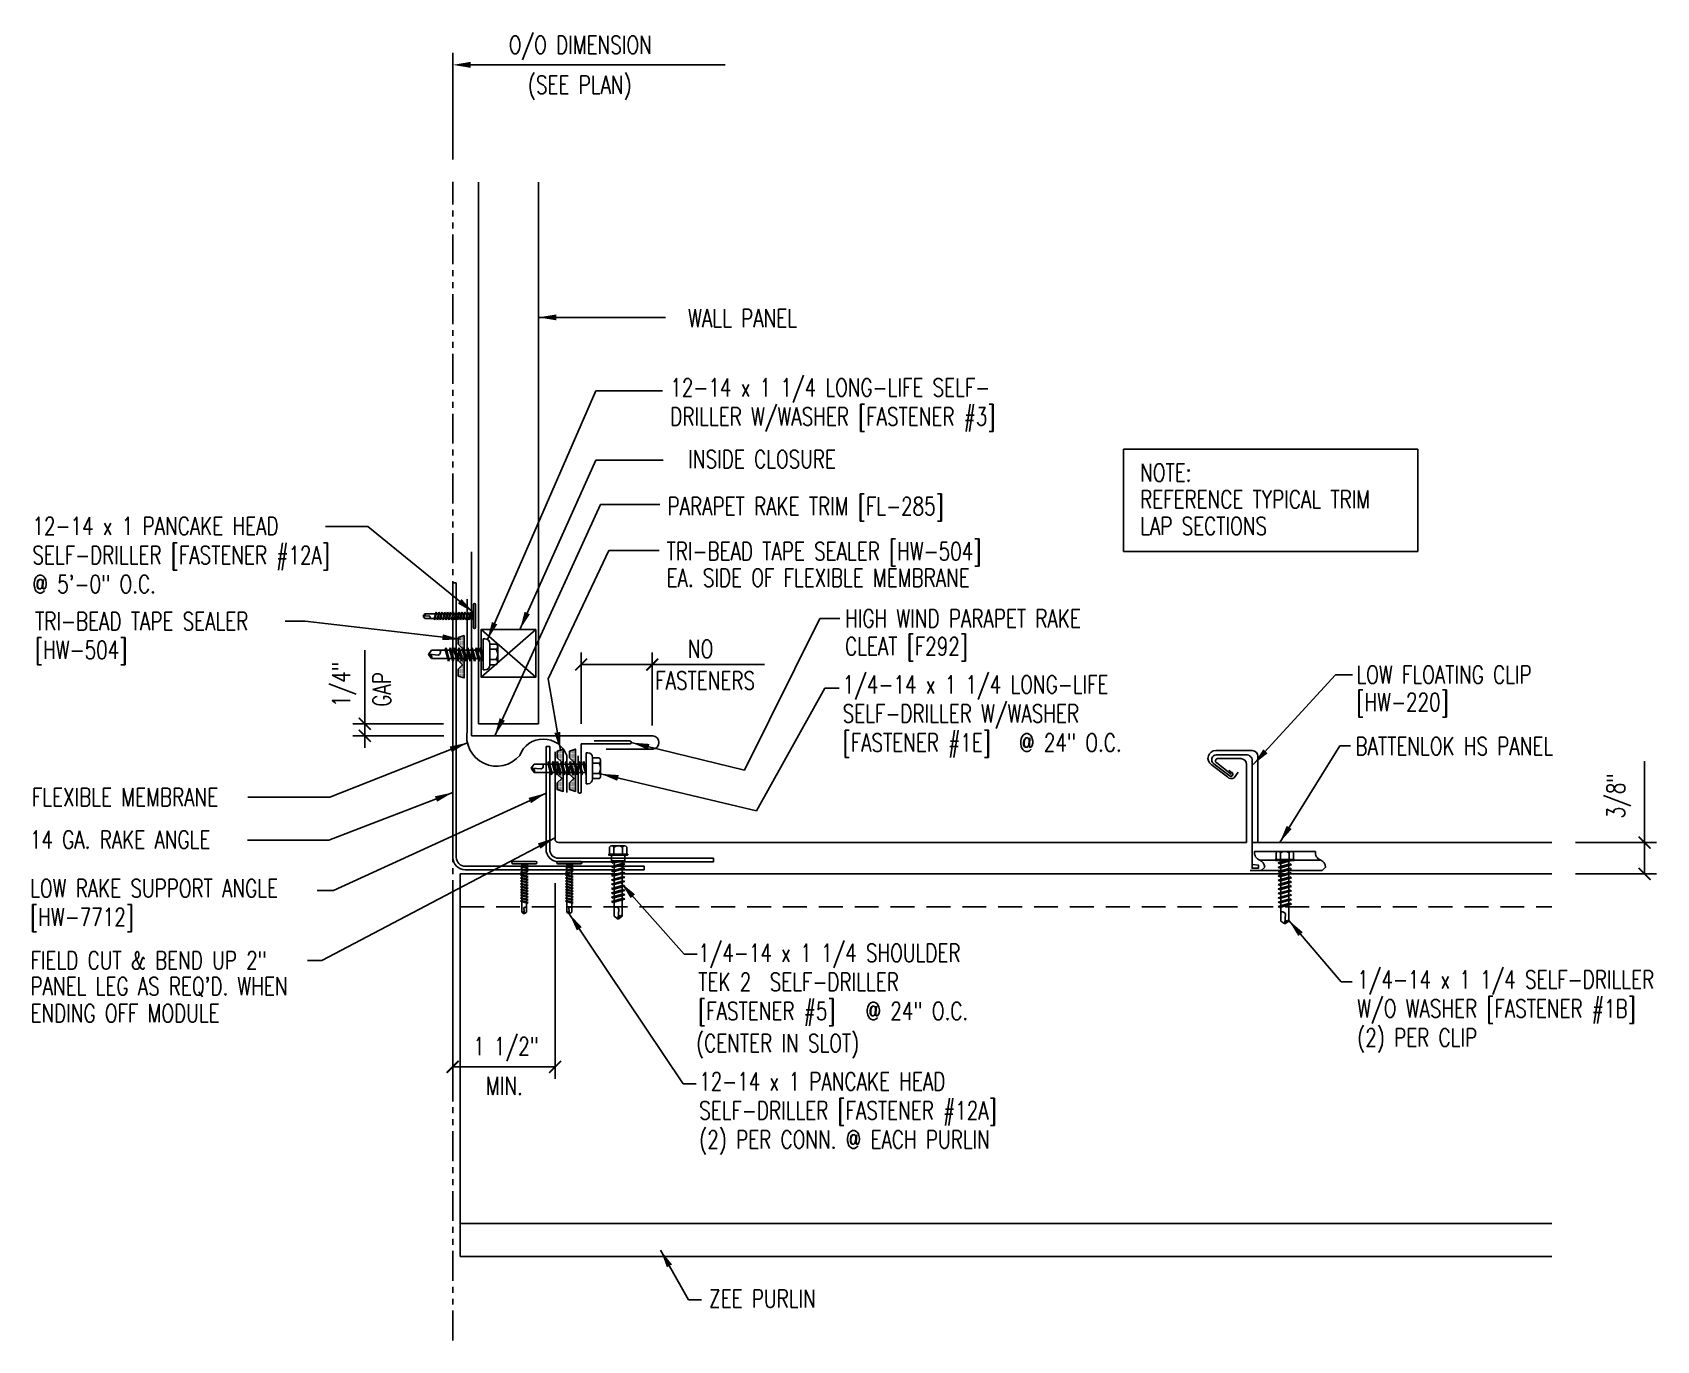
# Model space of a CAD drawing. Header units: inches. Extents: x 6.7 to 40.7, y 11.7 to 39.1.
import ezdxf
from ezdxf.enums import TextEntityAlignment as Align

# ---------------------------------------------------------------- set-up
doc = ezdxf.new("R2010")
doc.units = ezdxf.units.IN
doc.header["$MEASUREMENT"] = 0
doc.linetypes.add('HIDDEN', pattern=[0.375, 0.25, -0.125])
doc.linetypes.add('PHANTOM', pattern=[2.5, 1.25, -0.25, 0.25, -0.25, 0.25, -0.25])
for name, color, linetype in [('clip', 5, 'Continuous'), ('CLO', 3, 'Continuous'), ('DIM', 2, 'Continuous'), ('FASTENER', 9, 'Continuous'), ('MEMBRANE', 7, 'Continuous'), ('PANEL', 11, 'Continuous'), ('STLA', 10, 'Continuous'), ('TAPE', 8, 'Continuous'), ('TEXT', 2, 'Continuous'), ('TRIM', 6, 'Continuous')]:
    doc.layers.add(name, color=color, linetype=linetype)
doc.styles.add('TEXT1', font='ROMANS.shx', dxfattribs={"width": 0.75, "height": 0.375})
doc.dimstyles.new('DETAIL$7', dxfattribs={"dimscale": 4, "dimtxt": 0.09375, "dimasz": 0.09375, "dimexe": 0.0625, "dimexo": 0.125, "dimgap": 0.0625, "dimtad": 1, "dimdec": 4, "dimzin": 3, "dimdsep": 46, "dimlunit": 4, "dimtxsty": 'TEXT1', "dimblk": 'ARCHTICK', "dimcen": 0.0625, "dimclrd": 7, "dimclre": 7, "dimclrt": 2, "dimadec": 0, "dimazin": 0, "dimtfac": 0.59375, "dimtdec": 4, "dimtmove": 2, "dimatfit": 3, "dimfxl": 0, "dimfrac": 2, "dimtolj": 1, "dimtzin": 3, "dimarcsym": 0})

msp = doc.modelspace()

# ---------------------------------------------------------------- texts
at = {"color": 2, "insert": (39.897, 23.099), "char_height": 0.375, "attachment_point": 5, "rotation": 90, "style": 'TEXT1'}
msp.add_mtext('\\A1;3/8"', dxfattribs=at)
at = {"layer": 'TEXT', "style": 'TEXT1', "width": 0.75}
for s, p in [('WALL PANEL', (22.714, 32.897)), ('INSIDE CLOSURE', (23.526, 29.952))]:
    msp.add_text(s, height=0.375, dxfattribs=at).set_placement(p, align=Align.RIGHT)
for s, p in [('PARAPET RAKE TRIM [FL-285]', (20.006, 28.97)), ('TRI-BEAD TAPE SEALER [HW-504]', (19.985, 28.027)), ('EA. SIDE OF FLEXIBLE MEMBRANE', (19.985, 27.473)), ('HIGH WIND PARAPET RAKE', (23.718, 26.622)), ('CLEAT [F292]', (23.718, 26.04)), ('NO', (20.432, 25.985)), ('LOW FLOATING CLIP', (34.409, 25.446)), ('FASTENERS', (19.75, 25.324)), ('[HW-220]', (34.409, 24.873)), ('BATTENLOK HS PANEL', (34.388, 23.952, 0)), ('FLEXIBLE MEMBRANE', (6.717, 22.888)), ('14 GA. RAKE ANGLE', (6.675, 21.997)), ('LOW RAKE SUPPORT ANGLE', (6.679, 20.981)), ('[HW-7712]', (6.679, 20.381)), ('FIELD CUT & BEND UP 2"', (6.687, 19.474)), ('1/4-14 x 1 1/4 SELF-DRILLER', (34.426, 19.074)), ("PANEL LEG AS REQ'D. WHEN ", (6.687, 18.932)), ('ENDING OFF MODULE', (6.687, 18.368)), ('W/O WASHER [FASTENER #1B]', (34.426, 18.467)), ('(CENTER IN SLOT)', (20.603, 17.743)), ('(2) PER CLIP', (34.426, 17.86)), ('ZEE PURLIN', (20.876, 12.402))]:
    msp.add_text(s, height=0.375, dxfattribs=at).set_placement(p)
at = {"layer": 'TEXT', "color": 2, "char_height": 0.375, "attachment_point": 5, "rotation": 90, "style": 'TEXT1'}
for s, insert in [('\\A1;1/4"', (13.246, 25.429)), ('\\A1; GAP', (14.032, 25.229))]:
    msp.add_mtext(s, dxfattribs=dict(at, insert=insert))
at = {"layer": 'TEXT', "color": 2, "char_height": 0.375, "attachment_point": 5, "style": 'TEXT1'}
for s, insert in [('\\A1;1 1/2"', (16.63, 17.803)), ('\\A1;MIN.', (16.595, 17.036))]:
    msp.add_mtext(s, dxfattribs=dict(at, insert=insert))
at = {"layer": 'TRIM', "color": 2, "style": 'TEXT1', "width": 0.75}
for s, p in [('O/O DIMENSION', (16.687, 38.613)), ('(SEE PLAN)', (17.086, 37.779))]:
    msp.add_text(s, height=0.375, dxfattribs=at).set_placement(p)

# ---------------------------------------------------------------- blocks, each defined once
blk = doc.blocks.new('*X2')
at = {"color": 0}
for p, q in [((-0.434, 0.135), (-0.434, 0.135)), ((-0.434, 0.123), (-0.434, 0.123)), ((-0.422, 0.141), (-0.422, 0.141)), ((-0.422, 0.129), (-0.422, 0.129)), ((-0.422, 0.117), (-0.422, 0.117)), ((-0.422, 0.105), (-0.422, 0.105)), ((-0.422, 0.094), (-0.422, 0.094)), ((-0.422, 0.082), (-0.422, 0.082)), ((-0.41, 0.135), (-0.41, 0.135)), ((-0.41, 0.123), (-0.41, 0.123)), ((-0.41, 0.111), (-0.41, 0.111)), ((-0.41, 0.1), (-0.41, 0.1)), ((-0.41, 0.088), (-0.41, 0.088)), ((-0.41, 0.076), (-0.41, 0.076)), ((-0.41, 0.064), (-0.41, 0.064)), ((-0.41, 0.053), (-0.41, 0.053)), ((-0.41, 0.041), (-0.41, 0.041)), ((-0.398, 0.141), (-0.398, 0.141)), ((-0.398, 0.129), (-0.398, 0.129)), ((-0.398, 0.117), (-0.398, 0.117)), ((-0.398, 0.105), (-0.398, 0.105)), ((-0.398, 0.094), (-0.398, 0.094)), ((-0.398, 0.082), (-0.398, 0.082)), ((-0.398, 0.07), (-0.398, 0.07)), ((-0.398, 0.059), (-0.398, 0.059)), ((-0.398, 0.047), (-0.398, 0.047)), ((-0.398, 0.035), (-0.398, 0.035)), ((-0.398, 0.023), (-0.398, 0.023)), ((-0.387, 0.135), (-0.387, 0.135)), ((-0.387, 0.123), (-0.387, 0.123)), ((-0.387, 0.111), (-0.387, 0.111)), ((-0.387, 0.1), (-0.387, 0.1)), ((-0.387, 0.088), (-0.387, 0.088)), ((-0.387, 0.076), (-0.387, 0.076)), ((-0.387, 0.064), (-0.387, 0.064)), ((-0.387, 0.053), (-0.387, 0.053)), ((-0.387, 0.041), (-0.387, 0.041)), ((-0.387, 0.029), (-0.387, 0.029)), ((-0.375, 0.141), (-0.375, 0.141)), ((-0.375, 0.129), (-0.375, 0.129)), ((-0.375, 0.117), (-0.375, 0.117)), ((-0.375, 0.105), (-0.375, 0.105)), ((-0.375, 0.094), (-0.375, 0.094)), ((-0.375, 0.082), (-0.375, 0.082)), ((-0.375, 0.07), (-0.375, 0.07)), ((-0.375, 0.059), (-0.375, 0.059)), ((-0.375, 0.047), (-0.375, 0.047)), ((-0.375, 0.035), (-0.375, 0.035)), ((-0.375, 0.023), (-0.375, 0.023)), ((-0.363, 0.135), (-0.363, 0.135)), ((-0.363, 0.123), (-0.363, 0.123)), ((-0.363, 0.111), (-0.363, 0.111)), ((-0.363, 0.1), (-0.363, 0.1)), ((-0.363, 0.088), (-0.363, 0.088)), ((-0.363, 0.076), (-0.363, 0.076)), ((-0.363, 0.064), (-0.363, 0.064)), ((-0.363, 0.053), (-0.363, 0.053)), ((-0.363, 0.041), (-0.363, 0.041)), ((-0.363, 0.029), (-0.363, 0.029)), ((-0.352, 0.141), (-0.352, 0.141)), ((-0.352, 0.129), (-0.352, 0.129)), ((-0.352, 0.117), (-0.352, 0.117)), ((-0.352, 0.105), (-0.352, 0.105)), ((-0.352, 0.094), (-0.352, 0.094)), ((-0.352, 0.082), (-0.352, 0.082)), ((-0.352, 0.07), (-0.352, 0.07)), ((-0.352, 0.059), (-0.352, 0.059)), ((-0.352, 0.047), (-0.352, 0.047)), ((-0.352, 0.035), (-0.352, 0.035)), ((-0.352, 0.023), (-0.352, 0.023)), ((-0.34, 0.135), (-0.34, 0.135)), ((-0.34, 0.123), (-0.34, 0.123)), ((-0.34, 0.111), (-0.34, 0.111)), ((-0.34, 0.1), (-0.34, 0.1)), ((-0.34, 0.088), (-0.34, 0.088)), ((-0.34, 0.076), (-0.34, 0.076)), ((-0.34, 0.064), (-0.34, 0.064)), ((-0.34, 0.053), (-0.34, 0.053)), ((-0.34, 0.041), (-0.34, 0.041)), ((-0.34, 0.029), (-0.34, 0.029)), ((-0.328, 0.141), (-0.328, 0.141)), ((-0.328, 0.129), (-0.328, 0.129)), ((-0.328, 0.117), (-0.328, 0.117)), ((-0.328, 0.105), (-0.328, 0.105)), ((-0.328, 0.094), (-0.328, 0.094)), ((-0.328, 0.082), (-0.328, 0.082)), ((-0.328, 0.07), (-0.328, 0.07)), ((-0.328, 0.059), (-0.328, 0.059)), ((-0.328, 0.047), (-0.328, 0.047)), ((-0.328, 0.035), (-0.328, 0.035)), ((-0.328, 0.023), (-0.328, 0.023)), ((-0.316, 0.135), (-0.316, 0.135)), ((-0.316, 0.123), (-0.316, 0.123)), ((-0.316, 0.111), (-0.316, 0.111)), ((-0.316, 0.1), (-0.316, 0.1)), ((-0.316, 0.088), (-0.316, 0.088)), ((-0.316, 0.076), (-0.316, 0.076)), ((-0.316, 0.064), (-0.316, 0.064)), ((-0.316, 0.053), (-0.316, 0.053)), ((-0.316, 0.041), (-0.316, 0.041)), ((-0.316, 0.029), (-0.316, 0.029)), ((-0.305, 0.141), (-0.305, 0.141)), ((-0.305, 0.129), (-0.305, 0.129)), ((-0.305, 0.117), (-0.305, 0.117)), ((-0.305, 0.105), (-0.305, 0.105)), ((-0.305, 0.094), (-0.305, 0.094)), ((-0.305, 0.082), (-0.305, 0.082)), ((-0.305, 0.07), (-0.305, 0.07)), ((-0.305, 0.059), (-0.305, 0.059)), ((-0.305, 0.047), (-0.305, 0.047)), ((-0.305, 0.035), (-0.305, 0.035)), ((-0.305, 0.023), (-0.305, 0.023)), ((-0.293, 0.135), (-0.293, 0.135)), ((-0.293, 0.123), (-0.293, 0.123)), ((-0.293, 0.111), (-0.293, 0.111)), ((-0.293, 0.1), (-0.293, 0.1)), ((-0.293, 0.088), (-0.293, 0.088)), ((-0.293, 0.076), (-0.293, 0.076)), ((-0.293, 0.064), (-0.293, 0.064)), ((-0.293, 0.053), (-0.293, 0.053)), ((-0.293, 0.041), (-0.293, 0.041)), ((-0.293, 0.029), (-0.293, 0.029)), ((-0.281, 0.141), (-0.281, 0.141)), ((-0.281, 0.129), (-0.281, 0.129)), ((-0.281, 0.117), (-0.281, 0.117)), ((-0.281, 0.105), (-0.281, 0.105)), ((-0.281, 0.094), (-0.281, 0.094)), ((-0.281, 0.082), (-0.281, 0.082)), ((-0.281, 0.07), (-0.281, 0.07)), ((-0.281, 0.059), (-0.281, 0.059)), ((-0.281, 0.047), (-0.281, 0.047)), ((-0.281, 0.035), (-0.281, 0.035)), ((-0.281, 0.023), (-0.281, 0.023)), ((-0.27, 0.135), (-0.27, 0.135)), ((-0.27, 0.123), (-0.27, 0.123)), ((-0.27, 0.111), (-0.27, 0.111)), ((-0.27, 0.1), (-0.27, 0.1)), ((-0.27, 0.088), (-0.27, 0.088)), ((-0.27, 0.076), (-0.27, 0.076)), ((-0.27, 0.064), (-0.27, 0.064)), ((-0.27, 0.053), (-0.27, 0.053)), ((-0.27, 0.041), (-0.27, 0.041)), ((-0.27, 0.029), (-0.27, 0.029)), ((-0.258, 0.141), (-0.258, 0.141)), ((-0.258, 0.129), (-0.258, 0.129)), ((-0.258, 0.117), (-0.258, 0.117)), ((-0.258, 0.105), (-0.258, 0.105)), ((-0.258, 0.094), (-0.258, 0.094)), ((-0.258, 0.082), (-0.258, 0.082)), ((-0.258, 0.07), (-0.258, 0.07)), ((-0.258, 0.059), (-0.258, 0.059)), ((-0.258, 0.047), (-0.258, 0.047)), ((-0.258, 0.035), (-0.258, 0.035)), ((-0.258, 0.023), (-0.258, 0.023)), ((-0.246, 0.135), (-0.246, 0.135)), ((-0.246, 0.123), (-0.246, 0.123)), ((-0.246, 0.111), (-0.246, 0.111)), ((-0.246, 0.1), (-0.246, 0.1)), ((-0.246, 0.088), (-0.246, 0.088)), ((-0.246, 0.076), (-0.246, 0.076)), ((-0.246, 0.064), (-0.246, 0.064)), ((-0.246, 0.053), (-0.246, 0.053)), ((-0.246, 0.041), (-0.246, 0.041)), ((-0.234, 0.141), (-0.234, 0.141)), ((-0.234, 0.129), (-0.234, 0.129)), ((-0.234, 0.117), (-0.234, 0.117)), ((-0.234, 0.105), (-0.234, 0.105)), ((-0.234, 0.094), (-0.234, 0.094)), ((-0.234, 0.082), (-0.234, 0.082)), ((-0.234, 0.07), (-0.234, 0.07)), ((-0.234, 0.059), (-0.234, 0.059)), ((-0.234, 0.047), (-0.234, 0.047)), ((-0.223, 0.135), (-0.223, 0.135)), ((-0.223, 0.123), (-0.223, 0.123)), ((-0.223, 0.111), (-0.223, 0.111)), ((-0.223, 0.1), (-0.223, 0.1)), ((-0.223, 0.088), (-0.223, 0.088)), ((-0.223, 0.076), (-0.223, 0.076)), ((-0.223, 0.064), (-0.223, 0.064)), ((-0.211, 0.141), (-0.211, 0.141)), ((-0.211, 0.129), (-0.211, 0.129)), ((-0.211, 0.117), (-0.211, 0.117)), ((-0.211, 0.105), (-0.211, 0.105)), ((-0.211, 0.094), (-0.211, 0.094)), ((-0.211, 0.082), (-0.211, 0.082)), ((-0.211, 0.07), (-0.211, 0.07)), ((-0.199, 0.135), (-0.199, 0.135)), ((-0.199, 0.123), (-0.199, 0.123)), ((-0.199, 0.111), (-0.199, 0.111)), ((-0.199, 0.1), (-0.199, 0.1)), ((-0.199, 0.088), (-0.199, 0.088)), ((-0.188, 0.141), (-0.188, 0.141)), ((-0.188, 0.129), (-0.188, 0.129)), ((-0.188, 0.117), (-0.188, 0.117)), ((-0.188, 0.105), (-0.188, 0.105)), ((-0.188, 0.094), (-0.188, 0.094)), ((-0.176, 0.135), (-0.176, 0.135)), ((-0.176, 0.123), (-0.176, 0.123)), ((-0.176, 0.111), (-0.176, 0.111)), ((-0.164, 0.141), (-0.164, 0.141)), ((-0.164, 0.129), (-0.164, 0.129)), ((-0.164, 0.117), (-0.164, 0.117)), ((-0.164, 0.105), (-0.164, 0.105)), ((-0.152, 0.135), (-0.152, 0.135)), ((-0.152, 0.123), (-0.152, 0.123)), ((-0.152, 0.111), (-0.152, 0.111)), ((-0.152, 0.1), (-0.152, 0.1)), ((-0.141, 0.141), (-0.141, 0.141)), ((-0.141, 0.129), (-0.141, 0.129)), ((-0.141, 0.117), (-0.141, 0.117)), ((-0.141, 0.105), (-0.141, 0.105)), ((-0.141, 0.094), (-0.141, 0.094)), ((-0.141, 0.082), (-0.141, 0.082)), ((-0.129, 0.135), (-0.129, 0.135)), ((-0.129, 0.123), (-0.129, 0.123)), ((-0.129, 0.111), (-0.129, 0.111)), ((-0.129, 0.1), (-0.129, 0.1)), ((-0.129, 0.088), (-0.129, 0.088)), ((-0.129, 0.076), (-0.129, 0.076)), ((-0.117, 0.141), (-0.117, 0.141)), ((-0.117, 0.129), (-0.117, 0.129)), ((-0.117, 0.117), (-0.117, 0.117)), ((-0.117, 0.105), (-0.117, 0.105)), ((-0.117, 0.094), (-0.117, 0.094)), ((-0.117, 0.082), (-0.117, 0.082)), ((-0.117, 0.07), (-0.117, 0.07)), ((-0.117, 0.059), (-0.117, 0.059)), ((-0.105, 0.135), (-0.105, 0.135)), ((-0.105, 0.123), (-0.105, 0.123)), ((-0.105, 0.111), (-0.105, 0.111)), ((-0.105, 0.1), (-0.105, 0.1)), ((-0.105, 0.088), (-0.105, 0.088)), ((-0.105, 0.076), (-0.105, 0.076)), ((-0.105, 0.064), (-0.105, 0.064)), ((-0.105, 0.053), (-0.105, 0.053)), ((-0.094, 0.141), (-0.094, 0.141)), ((-0.094, 0.129), (-0.094, 0.129)), ((-0.094, 0.117), (-0.094, 0.117)), ((-0.094, 0.105), (-0.094, 0.105)), ((-0.094, 0.094), (-0.094, 0.094)), ((-0.094, 0.082), (-0.094, 0.082)), ((-0.094, 0.07), (-0.094, 0.07)), ((-0.094, 0.059), (-0.094, 0.059)), ((-0.094, 0.047), (-0.094, 0.047)), ((-0.094, 0.035), (-0.094, 0.035)), ((-0.082, 0.135), (-0.082, 0.135)), ((-0.082, 0.123), (-0.082, 0.123)), ((-0.082, 0.111), (-0.082, 0.111)), ((-0.082, 0.1), (-0.082, 0.1)), ((-0.082, 0.088), (-0.082, 0.088)), ((-0.082, 0.076), (-0.082, 0.076)), ((-0.082, 0.064), (-0.082, 0.064)), ((-0.082, 0.053), (-0.082, 0.053)), ((-0.082, 0.041), (-0.082, 0.041)), ((-0.082, 0.029), (-0.082, 0.029)), ((-0.07, 0.141), (-0.07, 0.141)), ((-0.07, 0.129), (-0.07, 0.129)), ((-0.07, 0.117), (-0.07, 0.117)), ((-0.07, 0.105), (-0.07, 0.105)), ((-0.07, 0.094), (-0.07, 0.094)), ((-0.07, 0.082), (-0.07, 0.082)), ((-0.07, 0.07), (-0.07, 0.07)), ((-0.07, 0.059), (-0.07, 0.059)), ((-0.07, 0.047), (-0.07, 0.047)), ((-0.07, 0.035), (-0.07, 0.035)), ((-0.07, 0.023), (-0.07, 0.023)), ((-0.059, 0.135), (-0.059, 0.135)), ((-0.059, 0.123), (-0.059, 0.123)), ((-0.059, 0.111), (-0.059, 0.111)), ((-0.059, 0.1), (-0.059, 0.1)), ((-0.059, 0.088), (-0.059, 0.088)), ((-0.059, 0.076), (-0.059, 0.076)), ((-0.059, 0.064), (-0.059, 0.064)), ((-0.059, 0.053), (-0.059, 0.053)), ((-0.059, 0.041), (-0.059, 0.041)), ((-0.059, 0.029), (-0.059, 0.029)), ((-0.047, 0.141), (-0.047, 0.141)), ((-0.047, 0.129), (-0.047, 0.129)), ((-0.047, 0.117), (-0.047, 0.117)), ((-0.047, 0.105), (-0.047, 0.105)), ((-0.047, 0.094), (-0.047, 0.094)), ((-0.047, 0.082), (-0.047, 0.082)), ((-0.047, 0.07), (-0.047, 0.07)), ((-0.047, 0.059), (-0.047, 0.059)), ((-0.047, 0.047), (-0.047, 0.047)), ((-0.047, 0.035), (-0.047, 0.035)), ((-0.047, 0.023), (-0.047, 0.023)), ((-0.035, 0.135), (-0.035, 0.135)), ((-0.035, 0.123), (-0.035, 0.123)), ((-0.035, 0.111), (-0.035, 0.111)), ((-0.035, 0.1), (-0.035, 0.1)), ((-0.035, 0.088), (-0.035, 0.088)), ((-0.035, 0.076), (-0.035, 0.076)), ((-0.035, 0.064), (-0.035, 0.064)), ((-0.035, 0.053), (-0.035, 0.053)), ((-0.035, 0.041), (-0.035, 0.041)), ((-0.035, 0.029), (-0.035, 0.029)), ((-0.023, 0.141), (-0.023, 0.141)), ((-0.023, 0.129), (-0.023, 0.129)), ((-0.023, 0.117), (-0.023, 0.117)), ((-0.023, 0.105), (-0.023, 0.105)), ((-0.023, 0.094), (-0.023, 0.094)), ((-0.023, 0.082), (-0.023, 0.082)), ((-0.023, 0.07), (-0.023, 0.07)), ((-0.023, 0.059), (-0.023, 0.059)), ((-0.023, 0.047), (-0.023, 0.047)), ((-0.023, 0.035), (-0.023, 0.035)), ((-0.023, 0.023), (-0.023, 0.023)), ((-0.012, 0.135), (-0.012, 0.135)), ((-0.012, 0.123), (-0.012, 0.123)), ((-0.012, 0.111), (-0.012, 0.111)), ((-0.012, 0.1), (-0.012, 0.1)), ((-0.012, 0.088), (-0.012, 0.088)), ((-0.012, 0.076), (-0.012, 0.076)), ((-0.012, 0.064), (-0.012, 0.064)), ((-0.012, 0.053), (-0.012, 0.053)), ((-0.012, 0.041), (-0.012, 0.041)), ((-0.012, 0.029), (-0.012, 0.029)), ((0, 0.141), (0, 0.141)), ((0, 0.129), (0, 0.129)), ((0, 0.117), (0, 0.117)), ((0, 0.105), (0, 0.105)), ((0, 0.094), (0, 0.094)), ((0, 0.082), (0, 0.082)), ((0, 0.07), (0, 0.07)), ((0, 0.059), (0, 0.059)), ((0, 0.047), (0, 0.047)), ((0, 0.035), (0, 0.035)), ((0, 0.023), (0, 0.023)), ((0.012, 0.135), (0.012, 0.135)), ((0.012, 0.123), (0.012, 0.123)), ((0.012, 0.111), (0.012, 0.111)), ((0.012, 0.1), (0.012, 0.1)), ((0.012, 0.088), (0.012, 0.088)), ((0.012, 0.076), (0.012, 0.076)), ((0.012, 0.064), (0.012, 0.064)), ((0.012, 0.053), (0.012, 0.053)), ((0.012, 0.041), (0.012, 0.041)), ((0.012, 0.029), (0.012, 0.029)), ((0.023, 0.141), (0.023, 0.141)), ((0.023, 0.129), (0.023, 0.129)), ((0.023, 0.117), (0.023, 0.117)), ((0.023, 0.105), (0.023, 0.105)), ((0.023, 0.094), (0.023, 0.094)), ((0.023, 0.082), (0.023, 0.082)), ((0.023, 0.07), (0.023, 0.07)), ((0.023, 0.059), (0.023, 0.059)), ((0.023, 0.047), (0.023, 0.047)), ((0.023, 0.035), (0.023, 0.035)), ((0.023, 0.023), (0.023, 0.023)), ((0.035, 0.135), (0.035, 0.135)), ((0.035, 0.123), (0.035, 0.123)), ((0.035, 0.111), (0.035, 0.111)), ((0.035, 0.1), (0.035, 0.1)), ((0.035, 0.088), (0.035, 0.088)), ((0.035, 0.076), (0.035, 0.076)), ((0.035, 0.064), (0.035, 0.064)), ((0.035, 0.053), (0.035, 0.053)), ((0.035, 0.041), (0.035, 0.041)), ((0.035, 0.029), (0.035, 0.029)), ((0.047, 0.141), (0.047, 0.141)), ((0.047, 0.129), (0.047, 0.129)), ((0.047, 0.117), (0.047, 0.117)), ((0.047, 0.105), (0.047, 0.105)), ((0.047, 0.094), (0.047, 0.094)), ((0.047, 0.082), (0.047, 0.082)), ((0.047, 0.07), (0.047, 0.07)), ((0.047, 0.059), (0.047, 0.059)), ((0.047, 0.047), (0.047, 0.047)), ((0.047, 0.035), (0.047, 0.035)), ((0.047, 0.023), (0.047, 0.023)), ((0.059, 0.135), (0.059, 0.135)), ((0.059, 0.123), (0.059, 0.123)), ((0.059, 0.111), (0.059, 0.111)), ((0.059, 0.1), (0.059, 0.1)), ((0.059, 0.088), (0.059, 0.088)), ((0.059, 0.076), (0.059, 0.076)), ((0.059, 0.064), (0.059, 0.064)), ((0.059, 0.053), (0.059, 0.053)), ((0.059, 0.041), (0.059, 0.041)), ((0.059, 0.029), (0.059, 0.029)), ((0.07, 0.141), (0.07, 0.141)), ((0.07, 0.129), (0.07, 0.129)), ((0.07, 0.117), (0.07, 0.117)), ((0.07, 0.105), (0.07, 0.105)), ((0.07, 0.094), (0.07, 0.094)), ((0.07, 0.082), (0.07, 0.082)), ((0.07, 0.07), (0.07, 0.07)), ((0.07, 0.059), (0.07, 0.059)), ((0.07, 0.047), (0.07, 0.047)), ((0.07, 0.035), (0.07, 0.035)), ((0.07, 0.023), (0.07, 0.023)), ((0.082, 0.135), (0.082, 0.135)), ((0.082, 0.123), (0.082, 0.123)), ((0.082, 0.111), (0.082, 0.111)), ((0.082, 0.1), (0.082, 0.1)), ((0.082, 0.088), (0.082, 0.088)), ((0.082, 0.076), (0.082, 0.076)), ((0.082, 0.064), (0.082, 0.064)), ((0.082, 0.053), (0.082, 0.053)), ((0.082, 0.041), (0.082, 0.041)), ((0.082, 0.029), (0.082, 0.029)), ((0.094, 0.141), (0.094, 0.141)), ((0.094, 0.129), (0.094, 0.129)), ((0.094, 0.117), (0.094, 0.117)), ((0.094, 0.105), (0.094, 0.105)), ((0.094, 0.094), (0.094, 0.094)), ((0.094, 0.082), (0.094, 0.082)), ((0.094, 0.07), (0.094, 0.07)), ((0.094, 0.059), (0.094, 0.059)), ((0.094, 0.047), (0.094, 0.047)), ((0.094, 0.035), (0.094, 0.035)), ((0.105, 0.135), (0.105, 0.135)), ((0.105, 0.123), (0.105, 0.123)), ((0.105, 0.111), (0.105, 0.111)), ((0.105, 0.1), (0.105, 0.1)), ((0.105, 0.088), (0.105, 0.088)), ((0.105, 0.076), (0.105, 0.076)), ((0.105, 0.064), (0.105, 0.064)), ((0.105, 0.053), (0.105, 0.053)), ((0.117, 0.141), (0.117, 0.141)), ((0.117, 0.129), (0.117, 0.129)), ((0.117, 0.117), (0.117, 0.117)), ((0.117, 0.105), (0.117, 0.105)), ((0.117, 0.094), (0.117, 0.094)), ((0.117, 0.082), (0.117, 0.082)), ((0.117, 0.07), (0.117, 0.07)), ((0.117, 0.059), (0.117, 0.059)), ((0.129, 0.135), (0.129, 0.135)), ((0.129, 0.123), (0.129, 0.123)), ((0.129, 0.111), (0.129, 0.111)), ((0.129, 0.1), (0.129, 0.1)), ((0.129, 0.088), (0.129, 0.088)), ((0.129, 0.076), (0.129, 0.076)), ((0.141, 0.141), (0.141, 0.141)), ((0.141, 0.129), (0.141, 0.129)), ((0.141, 0.117), (0.141, 0.117)), ((0.141, 0.105), (0.141, 0.105)), ((0.141, 0.094), (0.141, 0.094)), ((0.141, 0.082), (0.141, 0.082)), ((0.152, 0.135), (0.152, 0.135)), ((0.152, 0.123), (0.152, 0.123)), ((0.152, 0.111), (0.152, 0.111)), ((0.152, 0.1), (0.152, 0.1)), ((0.164, 0.141), (0.164, 0.141)), ((0.164, 0.129), (0.164, 0.129)), ((0.164, 0.117), (0.164, 0.117)), ((0.164, 0.105), (0.164, 0.105)), ((0.176, 0.135), (0.176, 0.135)), ((0.176, 0.123), (0.176, 0.123)), ((0.176, 0.111), (0.176, 0.111)), ((0.188, 0.141), (0.188, 0.141)), ((0.188, 0.129), (0.188, 0.129)), ((0.188, 0.117), (0.188, 0.117)), ((0.188, 0.105), (0.188, 0.105)), ((0.188, 0.094), (0.188, 0.094)), ((0.199, 0.135), (0.199, 0.135)), ((0.199, 0.123), (0.199, 0.123)), ((0.199, 0.111), (0.199, 0.111)), ((0.199, 0.1), (0.199, 0.1)), ((0.199, 0.088), (0.199, 0.088)), ((0.211, 0.141), (0.211, 0.141)), ((0.211, 0.129), (0.211, 0.129)), ((0.211, 0.117), (0.211, 0.117)), ((0.211, 0.105), (0.211, 0.105)), ((0.211, 0.094), (0.211, 0.094)), ((0.211, 0.082), (0.211, 0.082)), ((0.211, 0.07), (0.211, 0.07)), ((0.223, 0.135), (0.223, 0.135)), ((0.223, 0.123), (0.223, 0.123)), ((0.223, 0.111), (0.223, 0.111)), ((0.223, 0.1), (0.223, 0.1)), ((0.223, 0.088), (0.223, 0.088)), ((0.223, 0.076), (0.223, 0.076)), ((0.223, 0.064), (0.223, 0.064)), ((0.234, 0.141), (0.234, 0.141)), ((0.234, 0.129), (0.234, 0.129)), ((0.234, 0.117), (0.234, 0.117)), ((0.234, 0.105), (0.234, 0.105)), ((0.234, 0.094), (0.234, 0.094)), ((0.234, 0.082), (0.234, 0.082)), ((0.234, 0.07), (0.234, 0.07)), ((0.234, 0.059), (0.234, 0.059)), ((0.234, 0.047), (0.234, 0.047)), ((0.246, 0.135), (0.246, 0.135)), ((0.246, 0.123), (0.246, 0.123)), ((0.246, 0.111), (0.246, 0.111)), ((0.246, 0.1), (0.246, 0.1)), ((0.246, 0.088), (0.246, 0.088)), ((0.246, 0.076), (0.246, 0.076)), ((0.246, 0.064), (0.246, 0.064)), ((0.246, 0.053), (0.246, 0.053)), ((0.246, 0.041), (0.246, 0.041)), ((0.258, 0.141), (0.258, 0.141)), ((0.258, 0.129), (0.258, 0.129)), ((0.258, 0.117), (0.258, 0.117)), ((0.258, 0.105), (0.258, 0.105)), ((0.258, 0.094), (0.258, 0.094)), ((0.258, 0.082), (0.258, 0.082)), ((0.258, 0.07), (0.258, 0.07)), ((0.258, 0.059), (0.258, 0.059)), ((0.258, 0.047), (0.258, 0.047)), ((0.258, 0.035), (0.258, 0.035)), ((0.258, 0.023), (0.258, 0.023)), ((0.27, 0.135), (0.27, 0.135)), ((0.27, 0.123), (0.27, 0.123)), ((0.27, 0.111), (0.27, 0.111)), ((0.27, 0.1), (0.27, 0.1)), ((0.27, 0.088), (0.27, 0.088)), ((0.27, 0.076), (0.27, 0.076)), ((0.27, 0.064), (0.27, 0.064)), ((0.27, 0.053), (0.27, 0.053)), ((0.27, 0.041), (0.27, 0.041)), ((0.27, 0.029), (0.27, 0.029)), ((0.281, 0.141), (0.281, 0.141)), ((0.281, 0.129), (0.281, 0.129)), ((0.281, 0.117), (0.281, 0.117)), ((0.281, 0.105), (0.281, 0.105)), ((0.281, 0.094), (0.281, 0.094)), ((0.281, 0.082), (0.281, 0.082)), ((0.281, 0.07), (0.281, 0.07)), ((0.281, 0.059), (0.281, 0.059)), ((0.281, 0.047), (0.281, 0.047)), ((0.281, 0.035), (0.281, 0.035)), ((0.281, 0.023), (0.281, 0.023)), ((0.293, 0.135), (0.293, 0.135)), ((0.293, 0.123), (0.293, 0.123)), ((0.293, 0.111), (0.293, 0.111)), ((0.293, 0.1), (0.293, 0.1)), ((0.293, 0.088), (0.293, 0.088)), ((0.293, 0.076), (0.293, 0.076)), ((0.293, 0.064), (0.293, 0.064)), ((0.293, 0.053), (0.293, 0.053)), ((0.293, 0.041), (0.293, 0.041)), ((0.293, 0.029), (0.293, 0.029)), ((0.305, 0.141), (0.305, 0.141)), ((0.305, 0.129), (0.305, 0.129)), ((0.305, 0.117), (0.305, 0.117)), ((0.305, 0.105), (0.305, 0.105)), ((0.305, 0.094), (0.305, 0.094)), ((0.305, 0.082), (0.305, 0.082)), ((0.305, 0.07), (0.305, 0.07)), ((0.305, 0.059), (0.305, 0.059)), ((0.305, 0.047), (0.305, 0.047)), ((0.305, 0.035), (0.305, 0.035)), ((0.305, 0.023), (0.305, 0.023)), ((0.316, 0.135), (0.316, 0.135)), ((0.316, 0.123), (0.316, 0.123)), ((0.316, 0.111), (0.316, 0.111)), ((0.316, 0.1), (0.316, 0.1)), ((0.316, 0.088), (0.316, 0.088)), ((0.316, 0.076), (0.316, 0.076)), ((0.316, 0.064), (0.316, 0.064)), ((0.316, 0.053), (0.316, 0.053)), ((0.316, 0.041), (0.316, 0.041)), ((0.316, 0.029), (0.316, 0.029)), ((0.328, 0.141), (0.328, 0.141)), ((0.328, 0.129), (0.328, 0.129)), ((0.328, 0.117), (0.328, 0.117)), ((0.328, 0.105), (0.328, 0.105)), ((0.328, 0.094), (0.328, 0.094)), ((0.328, 0.082), (0.328, 0.082)), ((0.328, 0.07), (0.328, 0.07)), ((0.328, 0.059), (0.328, 0.059)), ((0.328, 0.047), (0.328, 0.047)), ((0.328, 0.035), (0.328, 0.035)), ((0.328, 0.023), (0.328, 0.023)), ((0.34, 0.135), (0.34, 0.135)), ((0.34, 0.123), (0.34, 0.123)), ((0.34, 0.111), (0.34, 0.111)), ((0.34, 0.1), (0.34, 0.1)), ((0.34, 0.088), (0.34, 0.088)), ((0.34, 0.076), (0.34, 0.076)), ((0.34, 0.064), (0.34, 0.064)), ((0.34, 0.053), (0.34, 0.053)), ((0.34, 0.041), (0.34, 0.041)), ((0.34, 0.029), (0.34, 0.029)), ((0.352, 0.141), (0.352, 0.141)), ((0.352, 0.129), (0.352, 0.129)), ((0.352, 0.117), (0.352, 0.117)), ((0.352, 0.105), (0.352, 0.105)), ((0.352, 0.094), (0.352, 0.094)), ((0.352, 0.082), (0.352, 0.082)), ((0.352, 0.07), (0.352, 0.07)), ((0.352, 0.059), (0.352, 0.059)), ((0.352, 0.047), (0.352, 0.047)), ((0.352, 0.035), (0.352, 0.035)), ((0.352, 0.023), (0.352, 0.023)), ((0.363, 0.135), (0.363, 0.135)), ((0.363, 0.123), (0.363, 0.123)), ((0.363, 0.111), (0.363, 0.111)), ((0.363, 0.1), (0.363, 0.1)), ((0.363, 0.088), (0.363, 0.088)), ((0.363, 0.076), (0.363, 0.076)), ((0.363, 0.064), (0.363, 0.064)), ((0.363, 0.053), (0.363, 0.053)), ((0.363, 0.041), (0.363, 0.041)), ((0.363, 0.029), (0.363, 0.029)), ((0.375, 0.141), (0.375, 0.141)), ((0.375, 0.129), (0.375, 0.129)), ((0.375, 0.117), (0.375, 0.117)), ((0.375, 0.105), (0.375, 0.105)), ((0.375, 0.094), (0.375, 0.094)), ((0.375, 0.082), (0.375, 0.082)), ((0.375, 0.07), (0.375, 0.07)), ((0.375, 0.059), (0.375, 0.059)), ((0.375, 0.047), (0.375, 0.047)), ((0.375, 0.035), (0.375, 0.035)), ((0.375, 0.023), (0.375, 0.023)), ((0.387, 0.135), (0.387, 0.135)), ((0.387, 0.123), (0.387, 0.123)), ((0.387, 0.111), (0.387, 0.111)), ((0.387, 0.1), (0.387, 0.1)), ((0.387, 0.088), (0.387, 0.088)), ((0.387, 0.076), (0.387, 0.076)), ((0.387, 0.064), (0.387, 0.064)), ((0.387, 0.053), (0.387, 0.053)), ((0.387, 0.041), (0.387, 0.041)), ((0.387, 0.029), (0.387, 0.029)), ((0.398, 0.141), (0.398, 0.141)), ((0.398, 0.129), (0.398, 0.129)), ((0.398, 0.117), (0.398, 0.117)), ((0.398, 0.105), (0.398, 0.105)), ((0.398, 0.094), (0.398, 0.094)), ((0.398, 0.082), (0.398, 0.082)), ((0.398, 0.07), (0.398, 0.07)), ((0.398, 0.059), (0.398, 0.059)), ((0.398, 0.047), (0.398, 0.047)), ((0.398, 0.035), (0.398, 0.035)), ((0.398, 0.023), (0.398, 0.023)), ((0.41, 0.135), (0.41, 0.135)), ((0.41, 0.123), (0.41, 0.123)), ((0.41, 0.111), (0.41, 0.111)), ((0.41, 0.1), (0.41, 0.1)), ((0.41, 0.088), (0.41, 0.088)), ((0.41, 0.076), (0.41, 0.076)), ((0.41, 0.064), (0.41, 0.064)), ((0.41, 0.053), (0.41, 0.053)), ((0.41, 0.041), (0.41, 0.041)), ((0.422, 0.141), (0.422, 0.141)), ((0.422, 0.129), (0.422, 0.129)), ((0.422, 0.117), (0.422, 0.117)), ((0.422, 0.105), (0.422, 0.105)), ((0.422, 0.094), (0.422, 0.094)), ((0.422, 0.082), (0.422, 0.082)), ((0.434, 0.135), (0.434, 0.135)), ((0.434, 0.123), (0.434, 0.123))]:
    blk.add_line(p, q, dxfattribs=at)
blk = doc.blocks.new('MB_DBTAP')
at = {"layer": 'TAPE', "color": 9}
blk.add_lwpolyline([(-0.403, 0.018), (-0.442, 0.141), (0.442, 0.141), (0.403, 0.018), (0.26, 0.018), (0.17, 0.109), (0.079, 0.018), (0, 0.018), (-0.079, 0.018), (-0.17, 0.109), (-0.26, 0.018)], close=True, dxfattribs=at)
at = {"layer": 'TAPE', "color": 251}
blk.add_blockref('*X2', (0, 0), dxfattribs=at)
blk = doc.blocks.new('MB_DW3')
at = {"layer": 'FASTENER'}
for p, q in [((-0.324, 0.071), (-0.324, 0.037)), ((-0.324, 0.037), (0.324, 0.037)), ((-0.224, 0.171), (0.215, 0.171)), ((-0.215, 0.305), (-0.215, 0.171)), ((-0.161, 0.337), (0.161, 0.337)), ((-0.139, -0.016), (0.046, 0.037)), ((-0.107, 0.305), (-0.107, 0.171)), ((-0.104, -0.036), (0.139, 0.033)), ((-0.086, 0.037), (0.086, 0.037)), ((-0.086, 0.037), (-0.086, -0.001)), ((0.086, 0.037), (0.133, 0.037)), ((0.086, 0.018), (0.086, -0.042)), ((0.107, 0.305), (0.107, 0.171)), ((0.139, 0.033), (0.133, 0.037)), ((0.215, 0.305), (0.215, 0.171)), ((0.324, 0.071), (0.324, 0.037)), ((-0.104, -0.036), (-0.139, -0.016)), ((-0.139, -0.107), (0.104, -0.038)), ((-0.104, -0.127), (-0.139, -0.107)), ((-0.139, -0.198), (0.104, -0.128)), ((-0.104, -0.218), (-0.139, -0.198)), ((-0.139, -0.289), (0.104, -0.219)), ((-0.104, -0.309), (-0.139, -0.289)), ((-0.139, -0.38), (0.104, -0.31)), ((-0.104, -0.127), (0.139, -0.058)), ((-0.104, -0.218), (0.139, -0.149)), ((-0.104, -0.309), (0.139, -0.239)), ((-0.104, -0.4), (0.139, -0.33)), ((-0.086, -0.031), (-0.086, -0.092)), ((-0.086, -0.122), (-0.086, -0.183)), ((-0.086, -0.213), (-0.086, -0.274)), ((-0.086, -0.304), (-0.086, -0.364)), ((0.086, -0.073), (0.086, -0.133)), ((0.086, -0.164), (0.086, -0.224)), ((0.086, -0.255), (0.086, -0.315)), ((0.139, -0.058), (0.104, -0.038)), ((0.139, -0.149), (0.104, -0.128)), ((0.139, -0.239), (0.104, -0.219)), ((0.139, -0.33), (0.104, -0.31)), ((-0.104, -0.4), (-0.139, -0.38)), ((-0.139, -0.47), (0.104, -0.401)), ((-0.104, -0.491), (-0.139, -0.47)), ((-0.139, -0.561), (0.104, -0.492)), ((-0.104, -0.581), (-0.139, -0.561)), ((-0.139, -0.652), (0.104, -0.583)), ((-0.104, -0.672), (-0.139, -0.652)), ((-0.139, -0.743), (0.104, -0.674)), ((-0.104, -0.491), (0.139, -0.421)), ((-0.104, -0.581), (0.139, -0.512)), ((-0.104, -0.672), (0.139, -0.603)), ((-0.086, -0.395), (-0.086, -0.455)), ((-0.086, -0.486), (-0.086, -0.546)), ((-0.086, -0.577), (-0.086, -0.637)), ((-0.086, -0.667), (-0.086, -0.728)), ((0.086, -0.345), (0.086, -0.406)), ((0.086, -0.436), (0.086, -0.497)), ((0.086, -0.527), (0.086, -0.588)), ((0.086, -0.618), (0.086, -0.679)), ((0.139, -0.421), (0.104, -0.401)), ((0.139, -0.512), (0.104, -0.492)), ((0.139, -0.603), (0.104, -0.583)), ((0.139, -0.694), (0.104, -0.674)), ((-0.104, -0.763), (-0.139, -0.743)), ((-0.104, -0.763), (0.139, -0.694)), ((-0.086, -0.758), (-0.086, -1.05)), ((-0.002, -1.095), (0.014, -0.909)), ((0.086, -0.709), (0.086, -1.05)), ((0, -1.111), (-0.086, -1.05)), ((0, -1.111), (0.086, -1.05))]:
    blk.add_line(p, q, dxfattribs=at)
for centre, radius, start, end in [((-0.224, 0.071), 0.1, 90, 180), ((-0.161, 0.274), 0.0628, 29.8754, 150.1246), ((0, 0.141), 0.196, 56.9974, 123.0026), ((0.161, 0.274), 0.0628, 29.8754, 150.1246), ((0.224, 0.071), 0.1, 0, 90), ((-0.046, -0.921), 0.0615, 11.1445, 130.906), ((0.054, -1.097), 0.0563, 55.4585, 194.8454)]:
    blk.add_arc(centre, radius, start, end, dxfattribs=at)
blk = doc.blocks.new('FD-F1e')
at = {"layer": 'TEXT', "style": 'TEXT1', "width": 0.75}
for s, p in [('1/4-14 x 1 1/4 LONG-LIFE', (0.0047, -0.0408)), ('SELF-DRILLER W/WASHER', (0.0047, -0.1926)), ('[FASTENER #1E]', (0.0047, -0.3444))]:
    blk.add_text(s, height=0.09375, dxfattribs=at).set_placement(p)
blk.add_attdef('(QUANTITY)', (0.9263, -0.3444), '', height=0.0938, dxfattribs=at)
at = {"layer": 'TEXT', "style": 'TEXT1', "flags": 1}
for tag, p in [('Color', (0.0245, -0.5337)), ('Calc', (0.0245, -0.5337)), ('Opt1', (0.0245, -0.5337)), ('Opt2', (0.0245, -0.5337)), ('Opt3', (0.0245, -0.5337)), ('Description', (0.0245, -0.5337)), ('Multiple', (0.0245, -0.5337)), ('Part', (0.0245, -0.5337)), ('Spare1', (0.0245, -0.7212)), ('Spare2', (0.0245, -0.7212)), ('Spare3', (0.0245, -0.7212)), ('Spare4', (0.0245, -0.7212)), ('Spare5', (0.0245, -0.7212)), ('Spare6', (0.0245, -0.7212)), ('Spare7', (0.0245, -0.7212)), ('Spare8', (0.0245, -0.7212)), ('Spare9', (0.0245, -0.7212)), ('Spare10', (0.0245, -0.7212))]:
    blk.add_attdef(tag, p, '', height=0.0938, dxfattribs=at)
blk = doc.blocks.new('_ArchTick')
at = {"color": 0, "linetype": 'ByBlock', "const_width": 0.15}
blk.add_lwpolyline([(-0.5, -0.5), (0.5, 0.5)], dxfattribs=at)
blk = doc.blocks.new('FD-F12a')
at = {"layer": 'TEXT', "style": 'TEXT1', "width": 0.75}
for s, p in [('12-14 x 1 PANCAKE HEAD', (0.0047, -0.0408)), ('SELF-DRILLER [FASTENER #12A]', (0.0047, -0.1926))]:
    blk.add_text(s, height=0.09375, dxfattribs=at).set_placement(p)
blk.add_attdef('(QUANTITY)', (0.0047, -0.3444), '', height=0.0938, dxfattribs=at)
at = {"layer": 'TEXT', "style": 'TEXT1', "flags": 1}
for tag, p in [('Description', (0.0553, -0.5192)), ('Multiple', (0.0553, -0.5192)), ('Color', (0.0553, -0.5192)), ('Calc', (0.0553, -0.5192)), ('Opt1', (0.0553, -0.5192)), ('Opt2', (0.0553, -0.5192)), ('Opt3', (0.0553, -0.5192)), ('Part', (0.0553, -0.5192)), ('Spare1', (0.0553, -0.7067)), ('Spare2', (0.0553, -0.7067)), ('Spare3', (0.0553, -0.7067)), ('Spare4', (0.0553, -0.7067)), ('Spare5', (0.0553, -0.7067)), ('Spare6', (0.0553, -0.7067)), ('Spare7', (0.0553, -0.7067)), ('Spare8', (0.0553, -0.7067)), ('Spare9', (0.0553, -0.7067)), ('Spare10', (0.0553, -0.7067))]:
    blk.add_attdef(tag, p, '', height=0.0938, dxfattribs=at)
blk = doc.blocks.new('A$C73860403')
at = {"layer": 'TRIM'}
for p, q in [((-0.547, -0.775), (-0.547, 0.225)), ((-0.547, 0.225), (0.475, 0.225)), ((-0.275, 0.288), (0.475, 0.288)), ((-0.609, -0.025), (-0.609, -0.775))]:
    blk.add_line(p, q, dxfattribs=at)
for centre, radius, start, end in [((0.47, 0.257), 0.0317, 279.6579, 80.3421), ((-0.578, -0.775), 0.0312, 180, 0)]:
    blk.add_arc(centre, radius, start, end, dxfattribs=at)
blk = doc.blocks.new('fz2')
at = {"layer": 'FASTENER'}
for p, q in [((-0.324, 0.071), (-0.324, 0.037)), ((-0.324, 0.037), (0.324, 0.037)), ((-0.224, 0.171), (0.215, 0.171)), ((-0.215, 0.305), (-0.215, 0.171)), ((-0.161, 0.337), (0.161, 0.337)), ((-0.139, -0.016), (0.046, 0.037)), ((-0.107, 0.305), (-0.107, 0.171)), ((-0.104, -0.036), (0.139, 0.033)), ((-0.086, 0.037), (0.086, 0.037)), ((-0.086, 0.037), (-0.086, -0.001)), ((0.086, 0.037), (0.133, 0.037)), ((0.086, 0.018), (0.086, -0.042)), ((0.107, 0.305), (0.107, 0.171)), ((0.139, 0.033), (0.133, 0.037)), ((0.215, 0.305), (0.215, 0.171)), ((0.324, 0.071), (0.324, 0.037)), ((-0.104, -0.036), (-0.139, -0.016)), ((-0.139, -0.107), (0.104, -0.038)), ((-0.104, -0.127), (-0.139, -0.107)), ((-0.139, -0.198), (0.104, -0.128)), ((-0.104, -0.218), (-0.139, -0.198)), ((-0.139, -0.289), (0.104, -0.219)), ((-0.104, -0.309), (-0.139, -0.289)), ((-0.139, -0.38), (0.104, -0.31)), ((-0.104, -0.127), (0.139, -0.058)), ((-0.104, -0.218), (0.139, -0.149)), ((-0.104, -0.309), (0.139, -0.239)), ((-0.104, -0.4), (0.139, -0.33)), ((-0.086, -0.031), (-0.086, -0.092)), ((-0.086, -0.122), (-0.086, -0.183)), ((-0.086, -0.213), (-0.086, -0.274)), ((-0.086, -0.304), (-0.086, -0.364)), ((0.086, -0.073), (0.086, -0.133)), ((0.086, -0.164), (0.086, -0.224)), ((0.086, -0.255), (0.086, -0.315)), ((0.139, -0.058), (0.104, -0.038)), ((0.139, -0.149), (0.104, -0.128)), ((0.139, -0.239), (0.104, -0.219)), ((0.139, -0.33), (0.104, -0.31)), ((-0.104, -0.4), (-0.139, -0.38)), ((-0.139, -0.47), (0.104, -0.401)), ((-0.104, -0.491), (-0.139, -0.47)), ((-0.139, -0.561), (0.104, -0.492)), ((-0.104, -0.581), (-0.139, -0.561)), ((-0.139, -0.652), (0.104, -0.583)), ((-0.104, -0.672), (-0.139, -0.652)), ((-0.139, -0.743), (0.104, -0.674)), ((-0.104, -0.491), (0.139, -0.421)), ((-0.104, -0.581), (0.139, -0.512)), ((-0.104, -0.672), (0.139, -0.603)), ((-0.086, -0.395), (-0.086, -0.455)), ((-0.086, -0.486), (-0.086, -0.546)), ((-0.086, -0.577), (-0.086, -0.637)), ((-0.086, -0.667), (-0.086, -0.728)), ((0.086, -0.345), (0.086, -0.406)), ((0.086, -0.436), (0.086, -0.497)), ((0.086, -0.527), (0.086, -0.588)), ((0.086, -0.618), (0.086, -0.679)), ((0.139, -0.421), (0.104, -0.401)), ((0.139, -0.512), (0.104, -0.492)), ((0.139, -0.603), (0.104, -0.583)), ((0.139, -0.694), (0.104, -0.674)), ((-0.104, -0.763), (-0.139, -0.743)), ((-0.104, -0.763), (0.139, -0.694)), ((-0.086, -0.758), (-0.086, -1.05)), ((-0.002, -1.095), (0.014, -0.909)), ((0.086, -0.709), (0.086, -1.05)), ((0, -1.111), (-0.086, -1.05)), ((0, -1.111), (0.086, -1.05))]:
    blk.add_line(p, q, dxfattribs=at)
for centre, radius, start, end in [((-0.224, 0.071), 0.1, 90, 180), ((-0.161, 0.274), 0.0628, 29.8754, 150.1246), ((0, 0.141), 0.196, 56.9974, 123.0026), ((0.161, 0.274), 0.0628, 29.8754, 150.1246), ((0.224, 0.071), 0.1, 0, 90), ((-0.046, -0.921), 0.0615, 11.1445, 130.906), ((0.054, -1.097), 0.0563, 55.4585, 194.8454)]:
    blk.add_arc(centre, radius, start, end, dxfattribs=at)
blk = doc.blocks.new('sd3')
at = {"layer": 'FASTENER'}
for p, q in [((-0.24, 0.082), (0.24, 0.082)), ((-0.24, 0.037), (0.24, 0.037)), ((-0.078, 0.008), (0.023, 0.037)), ((-0.058, -0.003), (-0.078, 0.008)), ((-0.058, -0.003), (0.08, 0.036)), ((-0.048, 0.037), (-0.048, 0.017)), ((0.05, 0.027), (0.05, -0.016)), ((-0.078, -0.052), (0.06, -0.013)), ((-0.058, -0.064), (-0.078, -0.052)), ((-0.078, -0.112), (0.06, -0.073)), ((-0.058, -0.124), (-0.078, -0.112)), ((-0.078, -0.172), (0.06, -0.133)), ((-0.058, -0.184), (-0.078, -0.172)), ((-0.078, -0.232), (0.06, -0.193)), ((-0.058, -0.244), (-0.078, -0.232)), ((-0.078, -0.292), (0.06, -0.253)), ((-0.058, -0.304), (-0.078, -0.292)), ((-0.078, -0.353), (0.06, -0.313)), ((-0.058, -0.064), (0.08, -0.024)), ((-0.058, -0.124), (0.08, -0.084)), ((-0.058, -0.184), (0.08, -0.144)), ((-0.058, -0.244), (0.08, -0.204)), ((-0.058, -0.304), (0.08, -0.264)), ((-0.058, -0.364), (0.08, -0.325)), ((-0.048, -0.001), (-0.048, -0.044)), ((-0.048, -0.061), (-0.048, -0.104)), ((-0.048, -0.121), (-0.048, -0.164)), ((-0.048, -0.181), (-0.048, -0.224)), ((-0.048, -0.241), (-0.048, -0.284)), ((-0.048, -0.301), (-0.048, -0.344)), ((0.05, -0.033), (0.05, -0.076)), ((0.05, -0.093), (0.05, -0.136)), ((0.05, -0.153), (0.05, -0.196)), ((0.05, -0.213), (0.05, -0.256)), ((0.05, -0.273), (0.05, -0.316)), ((0.05, -0.333), (0.05, -0.376)), ((0.08, -0.024), (0.06, -0.013)), ((0.08, -0.084), (0.06, -0.073)), ((0.08, -0.144), (0.06, -0.133)), ((0.08, -0.204), (0.06, -0.193)), ((0.08, -0.264), (0.06, -0.253)), ((0.08, -0.325), (0.06, -0.313)), ((-0.058, -0.364), (-0.078, -0.353)), ((-0.078, -0.413), (0.06, -0.373)), ((-0.058, -0.424), (-0.078, -0.413)), ((-0.078, -0.473), (0.06, -0.433)), ((-0.058, -0.484), (-0.078, -0.473)), ((-0.078, -0.533), (0.06, -0.493)), ((-0.058, -0.544), (-0.078, -0.533)), ((-0.078, -0.593), (0.06, -0.553)), ((-0.058, -0.604), (-0.078, -0.593)), ((-0.078, -0.653), (0.06, -0.614)), ((-0.058, -0.664), (-0.078, -0.653)), ((-0.078, -0.713), (0.06, -0.674)), ((-0.058, -0.424), (0.08, -0.385)), ((-0.058, -0.484), (0.08, -0.445)), ((-0.058, -0.544), (0.08, -0.505)), ((-0.058, -0.604), (0.08, -0.565)), ((-0.058, -0.664), (0.08, -0.625)), ((-0.048, -0.361), (-0.048, -0.404)), ((-0.048, -0.421), (-0.048, -0.464)), ((-0.048, -0.481), (-0.048, -0.524)), ((-0.048, -0.541), (-0.048, -0.584)), ((-0.048, -0.601), (-0.048, -0.644)), ((-0.048, -0.662), (-0.048, -0.704)), ((0.05, -0.393), (0.05, -0.436)), ((0.05, -0.453), (0.05, -0.496)), ((0.05, -0.513), (0.05, -0.556)), ((0.05, -0.573), (0.05, -0.616)), ((0.05, -0.634), (0.05, -0.676)), ((0.08, -0.385), (0.06, -0.373)), ((0.08, -0.445), (0.06, -0.433)), ((0.08, -0.505), (0.06, -0.493)), ((0.08, -0.565), (0.06, -0.553)), ((0.08, -0.625), (0.06, -0.614)), ((0.08, -0.685), (0.06, -0.674)), ((-0.058, -0.724), (-0.078, -0.713)), ((-0.078, -0.773), (0.06, -0.734)), ((-0.058, -0.785), (-0.078, -0.773)), ((-0.058, -0.724), (0.08, -0.685)), ((-0.058, -0.785), (0.08, -0.745)), ((-0.048, -0.722), (-0.048, -0.765)), ((-0.048, -0.782), (-0.048, -0.977)), ((0.001, -1.011), (-0.048, -0.977)), ((0, -1.003), (0.009, -0.896)), ((0.001, -1.011), (0.05, -0.977)), ((0.05, -0.694), (0.05, -0.737)), ((0.05, -0.754), (0.05, -0.977)), ((0.08, -0.745), (0.06, -0.734))]:
    blk.add_line(p, q, dxfattribs=at)
for centre, radius, start, end in [((-0.238, 0.06), 0.0227, 94.6639, 265.3361), ((0.238, 0.06), 0.0227, 274.6639, 85.3361), ((-0.025, -0.903), 0.0349, 11.1445, 130.906), ((0.032, -1.003), 0.032, 55.4585, 194.8454)]:
    blk.add_arc(centre, radius, start, end, dxfattribs=at)
blk = doc.blocks.new('FD-F3')
at = {"layer": 'TEXT', "style": 'TEXT1', "width": 0.75}
for s, p in [('12-14 x 1 1/4 LONG-LIFE SELF-', (0.0047, -0.0408)), ('DRILLER W/WASHER [FASTENER #3]', (0.0047, -0.1926))]:
    blk.add_text(s, height=0.09375, dxfattribs=at).set_placement(p)
blk.add_attdef('(QUANTITY)', (0.0047, -0.3444), '', height=0.0938, dxfattribs=at)
blk = doc.blocks.new('sd21')
at = {"layer": 'FASTENER'}
for p, q in [((-0.193, 0.055), (0.193, 0.055)), ((-0.193, 0.037), (0.193, 0.037)), ((-0.181, 0.194), (-0.181, 0.055)), ((-0.181, 0.055), (0.181, 0.055)), ((-0.139, -0.016), (0.046, 0.037)), ((-0.135, 0.22), (0.135, 0.22)), ((-0.104, -0.036), (0.139, 0.033)), ((-0.089, 0.194), (-0.089, 0.055)), ((-0.086, 0.037), (0.086, 0.037)), ((-0.086, 0.037), (-0.086, -0.001)), ((0.086, 0.037), (0.133, 0.037)), ((0.086, 0.018), (0.086, -0.042)), ((0.089, 0.194), (0.089, 0.055)), ((0.139, 0.033), (0.133, 0.037)), ((0.181, 0.194), (0.181, 0.055)), ((-0.104, -0.036), (-0.139, -0.016)), ((-0.139, -0.107), (0.104, -0.038)), ((-0.104, -0.127), (-0.139, -0.107)), ((-0.139, -0.198), (0.104, -0.128)), ((-0.104, -0.218), (-0.139, -0.198)), ((-0.139, -0.289), (0.104, -0.219)), ((-0.104, -0.309), (-0.139, -0.289)), ((-0.139, -0.38), (0.104, -0.31)), ((-0.104, -0.127), (0.139, -0.058)), ((-0.104, -0.218), (0.139, -0.149)), ((-0.104, -0.309), (0.139, -0.239)), ((-0.104, -0.4), (0.139, -0.33)), ((-0.086, -0.031), (-0.086, -0.092)), ((-0.086, -0.122), (-0.086, -0.183)), ((-0.086, -0.213), (-0.086, -0.274)), ((-0.086, -0.304), (-0.086, -0.364)), ((0.086, -0.073), (0.086, -0.133)), ((0.086, -0.164), (0.086, -0.224)), ((0.086, -0.255), (0.086, -0.315)), ((0.139, -0.058), (0.104, -0.038)), ((0.139, -0.149), (0.104, -0.128)), ((0.139, -0.239), (0.104, -0.219)), ((0.139, -0.33), (0.104, -0.31)), ((-0.104, -0.4), (-0.139, -0.38)), ((-0.139, -0.47), (0.104, -0.401)), ((-0.104, -0.491), (-0.139, -0.47)), ((-0.139, -0.561), (0.104, -0.492)), ((-0.104, -0.581), (-0.139, -0.561)), ((-0.139, -0.652), (0.104, -0.583)), ((-0.104, -0.672), (-0.139, -0.652)), ((-0.139, -0.743), (0.104, -0.674)), ((-0.104, -0.491), (0.139, -0.421)), ((-0.104, -0.581), (0.139, -0.512)), ((-0.104, -0.672), (0.139, -0.603)), ((-0.086, -0.395), (-0.086, -0.455)), ((-0.086, -0.486), (-0.086, -0.546)), ((-0.086, -0.577), (-0.086, -0.637)), ((-0.086, -0.667), (-0.086, -0.728)), ((0.086, -0.345), (0.086, -0.406)), ((0.086, -0.436), (0.086, -0.497)), ((0.086, -0.527), (0.086, -0.588)), ((0.086, -0.618), (0.086, -0.679)), ((0.139, -0.421), (0.104, -0.401)), ((0.139, -0.512), (0.104, -0.492)), ((0.139, -0.603), (0.104, -0.583)), ((0.139, -0.694), (0.104, -0.674)), ((-0.104, -0.763), (-0.139, -0.743)), ((-0.139, -0.834), (0.104, -0.765)), ((-0.104, -0.854), (-0.139, -0.834)), ((-0.139, -0.925), (0.104, -0.856)), ((-0.104, -0.945), (-0.139, -0.925)), ((-0.104, -0.763), (0.139, -0.694)), ((-0.104, -0.854), (0.139, -0.785)), ((-0.104, -0.945), (0.139, -0.876)), ((-0.086, -0.758), (-0.086, -0.819)), ((-0.086, -0.849), (-0.086, -0.91)), ((-0.086, -0.94), (-0.086, -1.232)), ((0.086, -0.709), (0.086, -0.77)), ((0.086, -0.8), (0.086, -0.861)), ((0.086, -0.891), (0.086, -1.232)), ((0.139, -0.785), (0.104, -0.765)), ((0.139, -0.876), (0.104, -0.856)), ((0, -1.293), (-0.086, -1.232)), ((-0.002, -1.277), (0.014, -1.091)), ((0, -1.293), (0.086, -1.232))]:
    blk.add_line(p, q, dxfattribs=at)
for centre, radius, start, end in [((-0.193, 0.046), 0.00894, 90, 270), ((-0.135, 0.168), 0.0527, 29.8754, 150.1246), ((0, 0.056), 0.164, 56.9974, 123.0026), ((0.135, 0.168), 0.0527, 29.8754, 150.1246), ((0.193, 0.046), 0.00894, 270, 90), ((-0.046, -1.102), 0.0615, 11.1445, 130.906), ((0.054, -1.278), 0.0563, 55.4585, 194.8454)]:
    blk.add_arc(centre, radius, start, end, dxfattribs=at)
blk = doc.blocks.new('FD-F5')
at = {"layer": 'TEXT', "style": 'TEXT1', "width": 0.75}
for s, p in [('1/4-14 x 1 1/4 SHOULDER', (0.0047, -0.0408)), ('TEK 2  SELF-DRILLER', (0.0047, -0.1926)), ('[FASTENER #5]', (0.0047, -0.3444))]:
    blk.add_text(s, height=0.09375, dxfattribs=at).set_placement(p)
blk.add_attdef('(QUANTITY)', (0.8792, -0.3444), '', height=0.0938, dxfattribs=at)
at = {"layer": 'TEXT', "style": 'TEXT1', "flags": 1}
for tag, p in [('Color', (0.0529, -0.546)), ('Calc', (0.0529, -0.546)), ('OPT1', (0.0529, -0.546)), ('Opt2', (0.0529, -0.546)), ('Opt3', (0.0529, -0.546)), ('Description', (0.0529, -0.546)), ('Multiple', (0.0529, -0.546)), ('Part', (0.0529, -0.546)), ('Spare1', (0.0529, -0.7335)), ('Spare2', (0.0529, -0.7335)), ('Spare3', (0.0529, -0.7335)), ('Spare4', (0.0529, -0.7335)), ('Spare5', (0.0529, -0.7335)), ('Spare6', (0.0529, -0.7335)), ('Spare7', (0.0529, -0.7335)), ('Spare8', (0.0529, -0.7335)), ('Spare9', (0.0529, -0.7335)), ('Spare10', (0.0529, -0.7335))]:
    blk.add_attdef(tag, p, '', height=0.0938, dxfattribs=at)
blk = doc.blocks.new('sd22')
at = {"layer": 'FASTENER'}
for p, q in [((-0.193, 0.055), (0.193, 0.055)), ((-0.193, 0.037), (0.193, 0.037)), ((-0.181, 0.204), (-0.181, 0.055)), ((-0.181, 0.055), (0.181, 0.055)), ((-0.139, 0.037), (-0.139, -0.082)), ((-0.135, 0.23), (0.135, 0.23)), ((-0.089, 0.204), (-0.089, 0.055)), ((0.089, 0.204), (0.089, 0.055)), ((0.139, -0.082), (0.139, 0.037)), ((0.181, 0.204), (0.181, 0.055)), ((-0.139, -0.114), (-0.025, -0.082)), ((-0.139, -0.082), (0.139, -0.082)), ((-0.104, -0.134), (-0.139, -0.114)), ((-0.139, -0.205), (0.104, -0.136)), ((-0.104, -0.225), (-0.139, -0.205)), ((-0.139, -0.296), (0.104, -0.227)), ((-0.104, -0.316), (-0.139, -0.296)), ((-0.139, -0.387), (0.104, -0.318)), ((-0.104, -0.134), (0.081, -0.082)), ((-0.104, -0.225), (0.139, -0.156)), ((-0.104, -0.316), (0.139, -0.247)), ((-0.104, -0.407), (0.139, -0.338)), ((-0.086, -0.082), (-0.086, -0.099)), ((-0.086, -0.129), (-0.086, -0.19)), ((-0.086, -0.22), (-0.086, -0.281)), ((-0.086, -0.311), (-0.086, -0.372)), ((0.086, -0.082), (0.086, -0.141)), ((0.086, -0.171), (0.086, -0.232)), ((0.086, -0.262), (0.086, -0.322)), ((0.139, -0.156), (0.104, -0.136)), ((0.139, -0.247), (0.104, -0.227)), ((0.139, -0.338), (0.104, -0.318)), ((-0.104, -0.407), (-0.139, -0.387)), ((-0.139, -0.478), (0.104, -0.408)), ((-0.104, -0.498), (-0.139, -0.478)), ((-0.139, -0.569), (0.104, -0.499)), ((-0.104, -0.589), (-0.139, -0.569)), ((-0.139, -0.66), (0.104, -0.59)), ((-0.104, -0.68), (-0.139, -0.66)), ((-0.104, -0.498), (0.139, -0.429)), ((-0.104, -0.589), (0.139, -0.519)), ((-0.104, -0.68), (0.139, -0.61)), ((-0.086, -0.402), (-0.086, -0.463)), ((-0.086, -0.493), (-0.086, -0.554)), ((-0.086, -0.584), (-0.086, -0.644)), ((-0.086, -0.675), (-0.086, -0.735)), ((0.086, -0.353), (0.086, -0.413)), ((0.086, -0.444), (0.086, -0.504)), ((0.086, -0.535), (0.086, -0.595)), ((0.086, -0.625), (0.086, -0.686)), ((0.139, -0.429), (0.104, -0.408)), ((0.139, -0.519), (0.104, -0.499)), ((0.139, -0.61), (0.104, -0.59)), ((-0.139, -0.75), (0.104, -0.681)), ((-0.104, -0.771), (-0.139, -0.75)), ((-0.139, -0.841), (0.104, -0.772)), ((-0.104, -0.861), (-0.139, -0.841)), ((-0.139, -0.932), (0.104, -0.863)), ((-0.104, -0.952), (-0.139, -0.932)), ((-0.104, -0.771), (0.139, -0.701)), ((-0.104, -0.861), (0.139, -0.792)), ((-0.104, -0.952), (0.139, -0.883)), ((-0.086, -0.766), (-0.086, -0.826)), ((-0.086, -0.857), (-0.086, -0.917)), ((-0.086, -0.947), (-0.086, -1.239)), ((0.086, -0.716), (0.086, -0.777)), ((0.086, -0.807), (0.086, -0.868)), ((0.086, -0.898), (0.086, -1.239)), ((0.139, -0.701), (0.104, -0.681)), ((0.139, -0.792), (0.104, -0.772)), ((0.139, -0.883), (0.104, -0.863)), ((0, -1.3), (-0.086, -1.239)), ((-0.002, -1.285), (0.014, -1.098)), ((0, -1.3), (0.086, -1.239))]:
    blk.add_line(p, q, dxfattribs=at)
for centre, radius, start, end in [((-0.193, 0.046), 0.00894, 90, 270), ((-0.135, 0.178), 0.0527, 29.8754, 150.1246), ((0, 0.066), 0.164, 56.9974, 123.0026), ((0.135, 0.178), 0.0527, 29.8754, 150.1246), ((0.193, 0.046), 0.00894, 270, 90), ((-0.046, -1.11), 0.0615, 11.1445, 130.906), ((0.054, -1.286), 0.0563, 55.4585, 194.8454)]:
    blk.add_arc(centre, radius, start, end, dxfattribs=at)
blk = doc.blocks.new('A$C30686E82')
for p, q in [((-2.715, 0.761), (3.437, 0.761)), ((-2.715, 0.761), (-2.715, -1.379)), ((3.437, 0.761), (3.437, -1.379)), ((-2.715, -1.379), (3.437, -1.379))]:
    blk.add_line(p, q)
at = {"layer": 'TEXT', "style": 'TEXT1', "width": 0.75}
for s, p in [('NOTE:', (-2.368, 0.081)), ('REFERENCE TYPICAL TRIM', (-2.368, -0.477)), ('LAP SECTIONS', (-2.368, -1.035))]:
    blk.add_text(s, height=0.375, dxfattribs=at).set_placement(p)
blk = doc.blocks.new('dsc-HW-504')
at = {"layer": 'TEXT', "style": 'TEXT1', "width": 0.75}
for s, p in [('TRI-BEAD TAPE SEALER', (0, 0)), ('[HW-504]', (0, -0.6))]:
    blk.add_text(s, height=0.375, dxfattribs=at).set_placement(p)
at = {"layer": 'TEXT', "style": 'TEXT1', "flags": 1}
for tag, p in [('COLOR', (0, -1.2)), ('CALC', (0, -1.2)), ('OPT1', (0, -1.2)), ('OPT2', (0, -1.2)), ('OPT3', (0, -1.2)), ('GAGE', (0, -1.2)), ('SHPLN', (0, -1.2)), ('PART', (0, -1.2)), ('DESCRIPTION', (0, -1.2)), ('MULTIPLE', (0, -1.2)), ('SPARE1', (0, -1.8)), ('SPARE2', (0, -1.8)), ('SPARE3', (0, -1.8)), ('SPARE4', (0, -1.8)), ('SPARE5', (0, -1.8)), ('SPARE6', (0, -1.8)), ('SPARE7', (0, -1.8)), ('SPARE8', (0, -1.8)), ('SPARE9', (0, -1.8)), ('SPARE10', (0, -1.8))]:
    blk.add_attdef(tag, p, '', height=0.375, dxfattribs=at)

# ---------------------------------------------------------------- linework, layer by layer
for p, q in [((18.778, 28.232), (19.831, 28.232)), ((23.193, 26.805), (23.609, 26.805)), ((23.294, 25.35), (23.597, 25.35))]:
    msp.add_line(p, q)
at = {"color": 7}
for p, q in [((18.2, 24.608), (18.2, 26.096)), ((18.2, 25.846), (19.685, 25.846)), ((19.685, 24.572), (19.685, 26.096)), ((40.433, 22.123), (40.433, 23.824)), ((38.991, 22.123), (40.683, 22.123)), ((40.433, 21.47), (40.433, 22.123)), ((38.991, 21.47), (40.683, 21.47))]:
    msp.add_line(p, q, dxfattribs=at)
at = {"layer": 'clip'}
for p, q in [((32.188, 21.906), (32.188, 21.906)), ((32.193, 21.964), (32.193, 21.964)), ((32.388, 21.754), (33.662, 21.754))]:
    msp.add_line(p, q, dxfattribs=at)
for points in [[(31.74, 23.637, 0.016575), (31.808, 23.587, -0.884323), (31.768, 23.511), (31.427, 23.769, -0.709007), (31.48, 23.96), (32.11, 23.96, -0.429332), (32.227, 23.84), (32.227, 21.586), (32.359, 21.586), (32.359, 21.652), (32.227, 21.668)], [(32.418, 21.542), (32.491, 21.609, 0.297813), (32.388, 21.754, -0.344696), (32.278, 21.94), (33.552, 21.94)], [(33.692, 21.542), (33.765, 21.609, 0.297813), (33.662, 21.754, -0.344696), (33.552, 21.94)]]:
    msp.add_lwpolyline(points, format="xyb", dxfattribs=at)
msp.add_lwpolyline([(33.692, 21.542), (32.184, 21.542)], dxfattribs=at)
at = {"layer": 'CLO'}
for p, q in [((16.111, 25.58), (17.249, 26.58)), ((16.111, 26.58), (17.249, 25.58))]:
    msp.add_line(p, q, dxfattribs=at)
msp.add_lwpolyline([(17.249, 26.58), (16.111, 26.58), (16.111, 25.58), (17.249, 25.58)], close=True, dxfattribs=at)
at = {"layer": 'DIM', "color": 7}
for p, q in [((15.514, 36.401), (15.514, 38.632)), ((15.889, 38.382), (21.209, 38.382))]:
    msp.add_line(p, q, dxfattribs=at)
msp.add_solid([(15.889, 38.445), (15.889, 38.32), (15.514, 38.382)], dxfattribs=at)
at = {"layer": 'MEMBRANE'}
for p, q in [((15.817, 27.215), (15.817, 24.466)), ((17.901, 23.943), (17.901, 23.171))]:
    msp.add_line(p, q, dxfattribs=at)
for centre, radius, start, end in [((16.432, 24.347), 0.626, 168.9968, 320.338), ((17.407, 23.762), 0.526, 20.1205, 159.4321)]:
    msp.add_arc(centre, radius, start, end, dxfattribs=at)
at = {"layer": 'PANEL'}
for p, q in [((16.055, 35.932), (16.055, 24.607)), ((17.305, 24.607), (17.305, 35.932)), ((16.055, 24.607), (17.305, 24.607)), ((17.654, 22.198), (17.654, 24.023)), ((31.466, 24.047), (32.229, 24.047)), ((31.799, 23.55), (31.487, 23.789)), ((31.505, 23.879), (31.99, 23.879)), ((32.349, 23.927), (32.349, 22.123)), ((31.712, 23.498), (31.375, 23.753)), ((31.933, 23.595), (31.85, 23.478)), ((32.109, 23.759), (32.109, 22.123)), ((32.109, 22.123), (17.728, 22.123)), ((32.253, 22.123), (38.491, 22.123))]:
    msp.add_line(p, q, dxfattribs=at)
for centre, radius, start, end in [((31.466, 23.886), 0.161, 90, 235.3071), ((31.507, 23.832), 0.0476, 91.9913, 244.6439), ((31.99, 23.759), 0.12, 0, 90), ((32.229, 23.927), 0.12, 360, 90), ((31.791, 23.559), 0.1, 217.5592, 305.985), ((17.728, 22.198), 0.0745, 179.9998, 270)]:
    msp.add_arc(centre, radius, start, end, dxfattribs=at)
at = {"layer": 'STLA', "color": 8, "linetype": 'PHANTOM', "ltscale": 0.5}
msp.add_line((15.514, 11.714), (15.514, 35.94), dxfattribs=at)
at = {"layer": 'STLA'}
for p, q in [((15.514, 21.817), (15.514, 27.555)), ((15.514, 27.555), (15.589, 27.555)), ((15.589, 27.555), (15.589, 21.817)), ((15.777, 21.629), (19.514, 21.629)), ((19.514, 21.555), (15.777, 21.555)), ((19.514, 21.629), (19.514, 21.555)), ((15.669, 14.16), (38.491, 14.16))]:
    msp.add_line(p, q, dxfattribs=at)
at = {"layer": 'STLA', "linetype": 'HIDDEN', "ltscale": 2}
msp.add_line((15.669, 20.781), (38.491, 20.781), dxfattribs=at)
at = {"layer": 'STLA'}
msp.add_lwpolyline([(20.966, 21.795), (20.966, 21.72), (17.729, 21.72, -0.414214), (17.466, 21.982), (17.466, 24.132), (17.541, 24.132), (17.541, 21.982, 0.414214), (17.729, 21.795)], format="xyb", close=True, dxfattribs=at)
for points in [[(15.669, 21.47), (15.669, 13.47)], [(38.491, 21.47), (15.669, 21.47)], [(15.669, 13.47), (38.491, 13.47)]]:
    msp.add_lwpolyline(points, dxfattribs=at)
for radius in [0.262, 0.188]:
    msp.add_arc((15.777, 21.817), radius, 180, 270, dxfattribs=at)
at = {"layer": 'TEXT', "color": 7}
for p, q in [((13.675, 24.607), (13.675, 26.148)), ((19.685, 25.846), (22.034, 25.846)), ((15.324, 24.607), (13.425, 24.607)), ((13.675, 24.357), (13.675, 24.607)), ((15.327, 24.357), (13.425, 24.357)), ((13.675, 24.357), (13.675, 24.107)), ((15.514, 21.276), (15.514, 17.185)), ((17.654, 21.276), (17.654, 17.185)), ((17.654, 17.435), (15.514, 17.435))]:
    msp.add_line(p, q, dxfattribs=at)
at = {"layer": 'TRIM'}
for p, q in [((15.906, 28.202), (15.906, 24.357)), ((15.906, 24.357), (19.697, 24.357)), ((19.697, 24.076), (18.723, 24.076))]:
    msp.add_line(p, q, dxfattribs=at)
msp.add_arc((19.685, 24.216), 0.141, 274.8712, 85.1288, dxfattribs=at)

# ---------------------------------------------------------------- block references
msp.add_blockref('A$C30686E82', (32.255, 29.589))
at = {"color": 7, "xscale": 0.25, "yscale": 0.25, "zscale": 0.25}
for p, rotation in [((18.2, 25.846), 180), ((40.433, 22.123), 90), ((40.433, 21.47), 270)]:
    msp.add_blockref('_ArchTick', p, dxfattribs=dict(at, rotation=rotation))
for p in [(19.685, 25.846), (15.514, 17.435), (17.654, 17.435)]:
    msp.add_blockref('_ArchTick', p, dxfattribs=at)
at = {"layer": 'FASTENER', "xscale": -1, "rotation": 270}
msp.add_blockref('sd3', (15.91, 26.858), dxfattribs=at)
at = {"layer": 'FASTENER', "rotation": 270}
for name, p in [('fz2', (16.117, 26.058)), ('MB_DW3', (18.268, 23.678))]:
    msp.add_blockref(name, p, dxfattribs=at)
at = {"layer": 'FASTENER'}
for name, p in [('sd22', (18.974, 21.826)), ('sd21', (32.911, 21.715))]:
    msp.add_blockref(name, p, dxfattribs=at)
at = {"layer": 'FASTENER', "xscale": -1}
for p in [(17.012, 21.644), (17.953, 21.644)]:
    msp.add_blockref('sd3', p, dxfattribs=at)
at = {"layer": 'TAPE', "rotation": 269.9999999999995}
for p in [(15.61, 26.009), (17.683, 23.635), (17.938, 23.635)]:
    msp.add_blockref('MB_DBTAP', p, dxfattribs=at)
at = {"layer": 'TEXT', "xscale": 4, "yscale": 4, "zscale": 4}
msp.add_blockref('FD-F3', (20.044, 31.614), dxfattribs=at)
for name, p, values in [('FD-F12a', (6.708, 28.717), {'(QUANTITY)': '@ 5\'-0" O.C.'}), ('FD-F1e', (23.649, 25.404), {'(QUANTITY)': '@ 24" O.C.'}), ('FD-F5', (20.628, 19.793), {'(QUANTITY)': '@ 24" O.C.'}), ('FD-F12a', (20.649, 17.107), {'(QUANTITY)': '(2) PER CONN. @ EACH PURLIN'})]:
    msp.add_blockref(name, p, dxfattribs=at).add_auto_attribs(values)
at = {"layer": 'TEXT'}
msp.add_blockref('dsc-HW-504', (6.782, 26.563), dxfattribs=at)
at = {"layer": 'TEXT', "color": 7, "xscale": 0.25, "yscale": 0.25, "zscale": 0.25}
for p, rotation in [((13.675, 24.607), 270), ((13.675, 24.357), 90)]:
    msp.add_blockref('_ArchTick', p, dxfattribs=dict(at, rotation=rotation))
at = {"layer": 'TRIM'}
msp.add_blockref('A$C73860403', (18.747, 23.96), dxfattribs=at)

msp.set_redraw_order([(e.dxf.handle, doc.entitydb.next_handle()) for e in msp.query("TEXT MTEXT ATTDEF DIMENSION ARC_DIMENSION")])  # texts and dimensions are drawn at this point

# ---------------------------------------------------------------- leaders
for points in [[(17.305, 33.103), (18.808, 33.103), (19.961, 33.103)], [(16.24, 26.367), (18.505, 31.571), (19.901, 31.571)], [(16.919, 26.58), (18.505, 30.115), (19.913, 30.115)], [(16.393, 24.357), (18.607, 29.191), (19.847, 29.191)], [(15.951, 26.931), (13.742, 28.729), (12.852, 28.729)], [(17.764, 24.058), (17.507, 25.548), (18.778, 28.232)], [(15.674, 26.373), (12.432, 26.755), (12.013, 26.755)], [(19.248, 24.214), (21.615, 23.64), (23.193, 26.805)], [(18.605, 23.562), (21.863, 22.788), (23.294, 25.35)], [(15.821, 24.211), (12.942, 23.076), (11.232, 23.076)], [(15.514, 23.169), (12.921, 22.174), (11.222, 22.174)], [(17.466, 23.158), (13.018, 21.12), (12.683, 21.12)], [(17.654, 22.225), (12.779, 19.662), (12.48, 19.662)], [(19.032, 21.283), (20.35, 19.788), (20.628, 19.793)], [(17.952, 20.633), (20.334, 17.077), (20.604, 17.077)], [(32.997, 20.496), (34.087, 19.214), (34.32, 19.214)]]:
    msp.add_leader(points, dimstyle='DETAIL$7')
at = {"layer": 'TEXT'}
for points in [[(32.253, 23.755), (33.971, 25.632), (34.329, 25.632)], [(32.804, 22.123), (34.063, 24.144), (34.288, 24.144)], [(19.861, 13.601), (20.446, 12.568), (20.713, 12.568)]]:
    msp.add_leader(points, dimstyle='DETAIL$7', dxfattribs=at)

doc.saveas('drawing.dxf')
